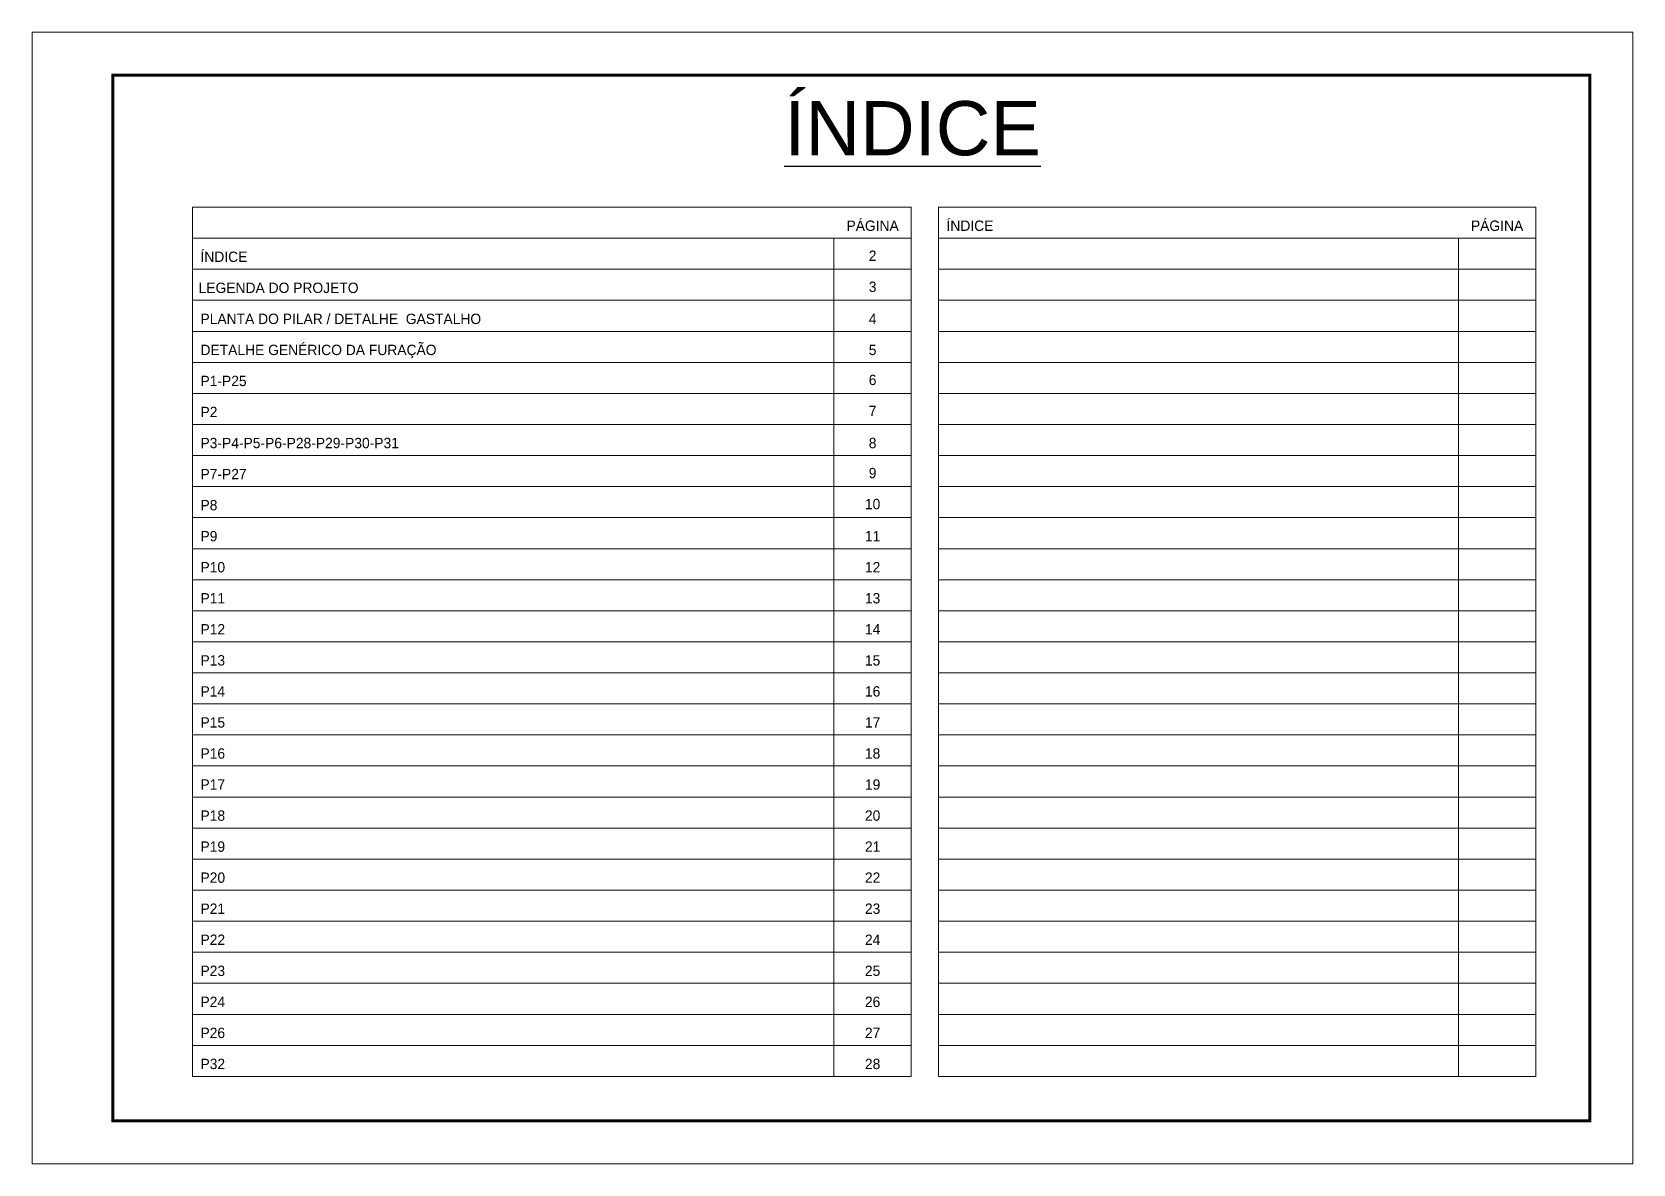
# Model space of a CAD drawing. Extents: x 808 to 7089, y -98 to 17032.
# Drawn here: x 2407 to 3892, y 15982 to 17032 of the extents above; entities that cross this region are included whole.
import ezdxf
from ezdxf.enums import TextEntityAlignment as Align

# ---------------------------------------------------------------- set-up
doc = ezdxf.new("R2010")
doc.units = 0
doc.layers.add('CARIMBO', color=255, linetype='Continuous', lineweight=9)
doc.layers.add('Folhas', color=255, linetype='Continuous', lineweight=9)
doc.styles.add('ARIAL', font='arial.ttf')
doc.styles.add('Tecnologia', font='')
doc.styles.get('Tecnologia').set_extended_font_data('Forgotten Futurist')

msp = doc.modelspace()

# ---------------------------------------------------------------- texts
at = {"color": 0, "linetype": 'Continuous', "ltscale": 5, "style": 'ARIAL'}
msp.add_text('%%UÍNDICE', height=50.279, dxfattribs=at).set_placement((3223.48, 16918.12), align=Align.CENTER)
at = {"layer": 'CARIMBO', "style": 'Tecnologia'}
for s, height, p in [('PÁGINA', 9.599, (3186.38, 16848)), ('PÁGINA', 9.599, (3765.6, 16848)), ('2', 9.6, (3186.38, 16820.17)), ('3', 9.6, (3186.38, 16791.37)), ('4', 9.6, (3186.38, 16761.61)), ('5', 9.6, (3186.38, 16732.82)), ('6', 9.6, (3186.38, 16704.99)), ('7', 9.6, (3186.38, 16676.19)), ('8', 9.6, (3186.38, 16646.43)), ('9', 9.6, (3186.38, 16618.6)), ('10', 9.599, (3186.38, 16589.8)), ('11', 9.599, (3186.38, 16560.04)), ('12', 9.599, (3186.38, 16531.24)), ('13', 9.599, (3186.38, 16502.45)), ('14', 9.599, (3186.38, 16473.65)), ('15', 9.599, (3186.38, 16444.85)), ('16', 9.599, (3186.38, 16416.06)), ('17', 9.599, (3186.38, 16387.26)), ('18', 9.599, (3186.38, 16358.47)), ('19', 9.599, (3186.38, 16329.67)), ('20', 9.599, (3186.38, 16300.87)), ('21', 9.599, (3186.38, 16272.08)), ('22', 9.599, (3186.38, 16243.28)), ('23', 9.599, (3186.38, 16214.48)), ('24', 9.599, (3186.38, 16185.69)), ('25', 9.599, (3186.38, 16156.89)), ('26', 9.599, (3186.38, 16128.1)), ('27', 9.599, (3186.38, 16099.3)), ('28', 9.599, (3186.38, 16070.5))]:
    msp.add_text(s, height=height, dxfattribs=at).set_placement(p, align=Align.CENTER)
for s, height, p in [('ÍNDICE', 9.599, (3254.92, 16848)), ('ÍNDICE', 9.599, (2562.92, 16819.2)), ('LEGENDA DO PROJETO', 9.5987, (2561.21, 16790.41)), ('PLANTA DO PILAR / DETALHE  GASTALHO ', 9.5987, (2562.92, 16761.61)), ('DETALHE GENÉRICO DA FURAÇÃO', 9.5987, (2562.92, 16732.82)), ('P1-P25', 9.599, (2562.92, 16704.02)), ('P2', 9.599, (2562.92, 16675.22)), ('P3-P4-P5-P6-P28-P29-P30-P31', 9.5987, (2562.92, 16646.43)), ('P7-P27', 9.599, (2562.92, 16617.63)), ('P8', 9.599, (2562.92, 16588.83)), ('P9', 9.599, (2562.92, 16560.04)), ('P10', 9.599, (2562.92, 16531.24)), ('P11', 9.599, (2562.92, 16502.45)), ('P12', 9.599, (2562.92, 16473.65)), ('P13', 9.599, (2562.92, 16444.85)), ('P14', 9.599, (2562.92, 16416.06)), ('P15', 9.599, (2562.92, 16387.26)), ('P16', 9.599, (2562.92, 16358.47)), ('P17', 9.599, (2562.92, 16329.67)), ('P18', 9.599, (2562.92, 16300.87)), ('P19', 9.599, (2562.92, 16272.08)), ('P20', 9.599, (2562.92, 16243.28)), ('P21', 9.599, (2562.92, 16214.48)), ('P22', 9.599, (2562.92, 16185.69)), ('P23', 9.599, (2562.92, 16156.89)), ('P24', 9.599, (2562.92, 16128.1)), ('P26', 9.599, (2562.92, 16099.3)), ('P32', 9.599, (2562.92, 16070.5))]:
    msp.add_text(s, height=height, dxfattribs=at).set_placement(p)

# ---------------------------------------------------------------- linework, layer by layer
at = {"layer": 'CARIMBO'}
for p, q in [((2555.42, 16869.99), (3222.29, 16869.99)), ((2555.42, 16869.99), (2555.42, 16063.7)), ((3222.29, 16869.99), (3222.29, 16063.7)), ((3247.42, 16869.99), (3801.51, 16869.99)), ((3247.42, 16869.99), (3247.42, 16063.7)), ((3801.51, 16869.99), (3801.51, 16063.7)), ((2555.42, 16841.19), (3222.29, 16841.19)), ((3150.47, 16841.19), (3150.47, 16063.7)), ((3247.42, 16841.19), (3801.51, 16841.19)), ((3729.69, 16841.19), (3729.69, 16063.7)), ((2555.42, 16812.4), (3222.29, 16812.4)), ((3247.42, 16812.4), (3801.51, 16812.4)), ((2555.42, 16783.6), (3222.29, 16783.6)), ((3247.42, 16783.6), (3801.51, 16783.6)), ((2555.42, 16754.81), (3222.29, 16754.81)), ((3247.42, 16754.81), (3801.51, 16754.81)), ((2555.42, 16726.01), (3222.29, 16726.01)), ((3247.42, 16726.01), (3801.51, 16726.01)), ((2555.42, 16697.21), (3222.29, 16697.21)), ((3247.42, 16697.21), (3801.51, 16697.21)), ((2555.42, 16668.42), (3222.29, 16668.42)), ((3247.42, 16668.42), (3801.51, 16668.42)), ((2555.42, 16639.62), (3222.29, 16639.62)), ((3247.42, 16639.62), (3801.51, 16639.62)), ((2555.42, 16610.82), (3222.29, 16610.82)), ((3247.42, 16610.82), (3801.51, 16610.82)), ((2555.42, 16582.03), (3222.29, 16582.03)), ((3247.42, 16582.03), (3801.51, 16582.03)), ((2555.42, 16553.23), (3222.29, 16553.23)), ((3247.42, 16553.23), (3801.51, 16553.23)), ((2555.42, 16524.44), (3222.29, 16524.44)), ((3247.42, 16524.44), (3801.51, 16524.44)), ((2555.42, 16495.64), (3222.29, 16495.64)), ((3247.42, 16495.64), (3801.51, 16495.64)), ((2555.42, 16466.84), (3222.29, 16466.84)), ((3247.42, 16466.84), (3801.51, 16466.84)), ((2555.42, 16438.05), (3222.29, 16438.05)), ((3247.42, 16438.05), (3801.51, 16438.05)), ((2555.42, 16409.25), (3222.29, 16409.25)), ((3247.42, 16409.25), (3801.51, 16409.25)), ((2555.42, 16380.45), (3222.29, 16380.45)), ((3247.42, 16380.45), (3801.51, 16380.45)), ((2555.42, 16351.66), (3222.29, 16351.66)), ((3247.42, 16351.66), (3801.51, 16351.66)), ((2555.42, 16322.86), (3222.29, 16322.86)), ((3247.42, 16322.86), (3801.51, 16322.86)), ((2555.42, 16294.07), (3222.29, 16294.07)), ((3247.42, 16294.07), (3801.51, 16294.07)), ((2555.42, 16265.27), (3222.29, 16265.27)), ((3247.42, 16265.27), (3801.51, 16265.27)), ((2555.42, 16236.47), (3222.29, 16236.47)), ((3247.42, 16236.47), (3801.51, 16236.47)), ((2555.42, 16207.68), (3222.29, 16207.68)), ((3247.42, 16207.68), (3801.51, 16207.68)), ((2555.42, 16178.88), (3222.29, 16178.88)), ((3247.42, 16178.88), (3801.51, 16178.88)), ((2555.42, 16150.08), (3222.29, 16150.08)), ((3247.42, 16150.08), (3801.51, 16150.08)), ((2555.42, 16121.29), (3222.29, 16121.29)), ((3247.42, 16121.29), (3801.51, 16121.29)), ((2555.42, 16092.49), (3222.29, 16092.49)), ((3247.42, 16092.49), (3801.51, 16092.49)), ((2555.42, 16063.7), (3222.29, 16063.7)), ((3247.42, 16063.7), (3801.51, 16063.7))]:
    msp.add_line(p, q, dxfattribs=at)
at = {"layer": 'Folhas'}
msp.add_lwpolyline([(2406.67, 15982.48), (3891.67, 15982.48), (3891.67, 17032.48), (2406.67, 17032.48)], close=True, dxfattribs=at)
at = {"layer": 'Folhas', "color": 30, "const_width": 3}
msp.add_lwpolyline([(2481.67, 16022.48), (3851.67, 16022.48), (3851.67, 16992.48), (2481.67, 16992.48)], close=True, dxfattribs=at)

msp.set_redraw_order([(e.dxf.handle, doc.entitydb.next_handle()) for e in msp.query("TEXT MTEXT ATTDEF DIMENSION ARC_DIMENSION")])  # texts and dimensions are drawn at this point

doc.saveas('drawing.dxf')
